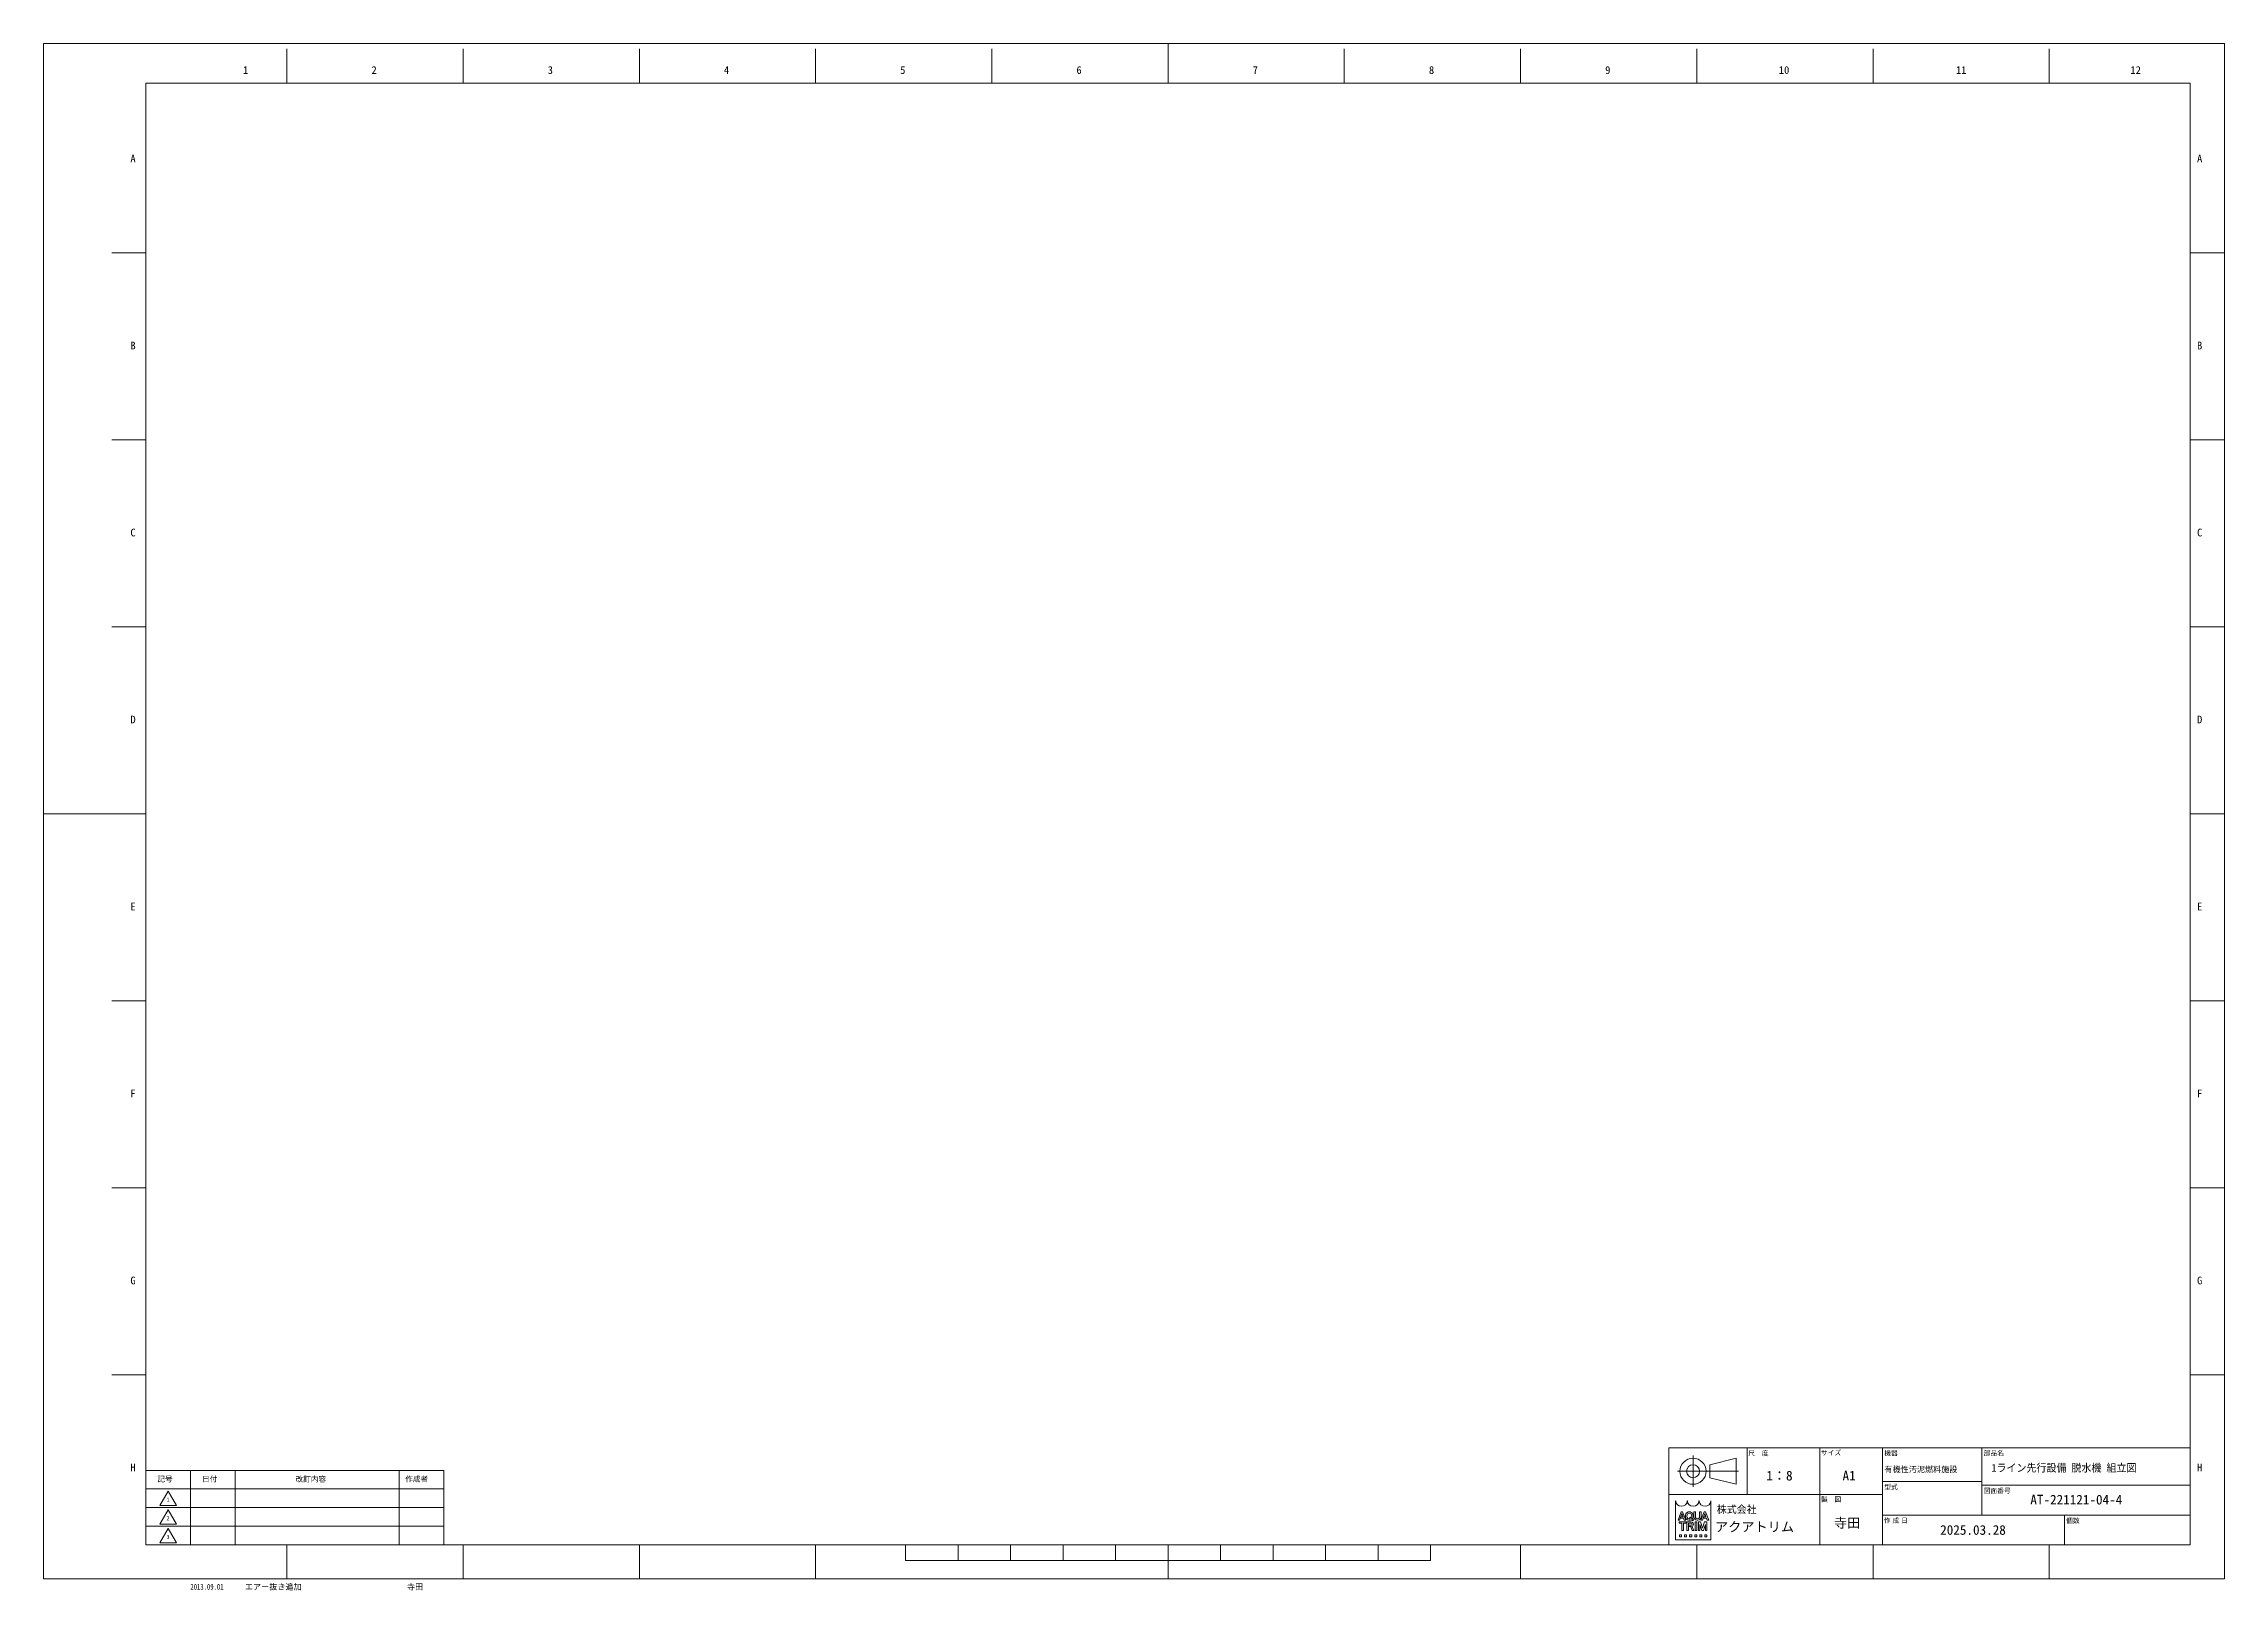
# Model space of a CAD drawing. Units: millimetres at full size. Extents: x -32787 to 32787, y -11878 to 14562.
# Drawn here: x -6111 to 514, y -11446 to -6748 of the extents above; entities that cross this region are included whole.
import ezdxf
from ezdxf.enums import TextEntityAlignment as Align

# ---------------------------------------------------------------- set-up
doc = ezdxf.new("R2010")
doc.units = ezdxf.units.MM
doc.header["$LTSCALE"] = 9.6
doc.layers.add('0-0_90_FRAME', color=2, linetype='Continuous', lineweight=9)
doc.layers.add('0-1_91_BLANK', color=6, linetype='Continuous', lineweight=9)
doc.styles.add('ＭＳ ゴシック', font='')
doc.styles.add('ＭＳ Ｐゴシック', font='')
doc.styles.get('ＭＳ ゴシック').set_extended_font_data('MS Gothic')
doc.styles.get('ＭＳ Ｐゴシック').set_extended_font_data('MS PGothic')

msp = doc.modelspace()

# ---------------------------------------------------------------- texts
at = {"layer": '0-0_90_FRAME', "color": 134}
for s, height, style, p in [('1', 23.46, 'ＭＳ ゴシック', (-5505.445, -6846.694)), ('2', 23.46, 'ＭＳ ゴシック', (-5115.056, -6846.694)), ('3', 23.46, 'ＭＳ ゴシック', (-4579.588, -6846.694)), ('4', 23.46, 'ＭＳ ゴシック', (-4044.121, -6846.694)), ('5', 23.46, 'ＭＳ ゴシック', (-3508.654, -6846.694)), ('6', 23.46, 'ＭＳ ゴシック', (-2973.187, -6846.694)), ('7', 23.46, 'ＭＳ ゴシック', (-2437.719, -6846.694)), ('8', 23.46, 'ＭＳ ゴシック', (-1902.252, -6846.694)), ('9', 23.46, 'ＭＳ ゴシック', (-1366.785, -6846.694)), ('10', 23.46, 'ＭＳ ゴシック', (-839.318, -6846.694)), ('11', 23.46, 'ＭＳ ゴシック', (-301.184, -6846.694)), ('12', 23.46, 'ＭＳ ゴシック', (228.95, -6846.694)), ('A', 23.46, 'ＭＳ ゴシック', (-5847.467, -7115.642)), ('A', 23.46, 'ＭＳ ゴシック', (431.4, -7115.642)), ('B', 23.46, 'ＭＳ ゴシック', (-5847.467, -7683.619)), ('B', 23.46, 'ＭＳ ゴシック', (431.4, -7683.619)), ('C', 23.46, 'ＭＳ ゴシック', (-5847.467, -8251.597)), ('C', 23.46, 'ＭＳ ゴシック', (431.4, -8251.597)), ('D', 23.46, 'ＭＳ ゴシック', (-5847.467, -8819.575)), ('D', 23.46, 'ＭＳ ゴシック', (431.4, -8819.575)), ('E', 23.46, 'ＭＳ ゴシック', (-5847.467, -9387.553)), ('E', 23.46, 'ＭＳ ゴシック', (431.4, -9387.553)), ('F', 23.46, 'ＭＳ ゴシック', (-5847.467, -9955.53)), ('F', 23.46, 'ＭＳ ゴシック', (431.4, -9955.53)), ('G', 23.46, 'ＭＳ ゴシック', (-5847.467, -10523.508)), ('G', 23.46, 'ＭＳ ゴシック', (431.4, -10523.508)), ('H', 23.46, 'ＭＳ ゴシック', (-5847.467, -11091.486)), ('尺\u3000度', 14.66, 'ＭＳ Ｐゴシック', (-932.026, -11041.322)), ('サイズ', 14.66, 'ＭＳ Ｐゴシック', (-711.398, -11039.83)), ('機器', 14.66, 'ＭＳ Ｐゴシック', (-518.921, -11040.991)), ('部品名', 14.66, 'ＭＳ Ｐゴシック', (-216.825, -11040.991)), ('H', 23.46, 'ＭＳ ゴシック', (431.4, -11091.486)), ('記号', 16.59, 'ＭＳ Ｐゴシック', (-5765.387, -11121.093)), ('日付', 16.59, 'ＭＳ Ｐゴシック', (-5629.616, -11121.093)), ('改訂内容', 16.59, 'ＭＳ Ｐゴシック', (-5345.73, -11121.479)), ('作成者', 16.59, 'ＭＳ Ｐゴシック', (-5012.473, -11121.093)), ('1：8', 29.33, 'ＭＳ ゴシック', (-877.28, -11121.09)), ('A1', 29.33, 'ＭＳ ゴシック', (-645.661, -11121.09)), ('型式', 14.66, 'ＭＳ Ｐゴシック', (-518.921, -11143.82)), ('有機性汚泥燃料施設', 17.6, 'ＭＳ ゴシック', (-518.266, -11092.76)), ('1', 12.44, 'ＭＳ ゴシック', (-5737.986, -11180.407)), ('製\u3000図', 14.66, 'ＭＳ Ｐゴシック', (-711.397, -11181.258)), ('図面番号', 14.66, 'ＭＳ Ｐゴシック', (-216.825, -11155.134)), ('AT-221121-04-4', 29.33, 'ＭＳ ゴシック', (-75.104, -11193.982)), ('2', 12.44, 'ＭＳ ゴシック', (-5737.986, -11236.979)), ('寺田', 29.33, 'ＭＳ ゴシック', (-671.651, -11264.535)), ('作 成 日', 14.66, 'ＭＳ Ｐゴシック', (-520.301, -11245.409)), ('2025.03.28', 29.33, 'ＭＳ ゴシック', (-349.015, -11286.052)), ('個数', 14.66, 'ＭＳ Ｐゴシック', (33.478, -11245.962)), ('3', 12.44, 'ＭＳ ゴシック', (-5737.986, -11293.55))]:
    msp.add_text(s, height=height, dxfattribs=dict(at, style=style)).set_placement(p, align=Align.BOTTOM_LEFT)
at = {"layer": '0-0_90_FRAME', "color": 134, "style": 'ＭＳ ゴシック', "width": 0.95}
msp.add_text('1ライン先行設備 脱水機 組立図', height=23.46, dxfattribs=at).set_placement((-193.159, -11092.76), align=Align.BOTTOM_LEFT)
at = {"layer": '0-0_90_FRAME', "style": 'ＭＳ ゴシック'}
for s, height, p in [('株式会社', 22.17, (-1027.682, -11217.908)), ('アクアトリム', 29.33, (-1033.252, -11276.65))]:
    msp.add_text(s, height=height, dxfattribs=at).set_placement(p, align=Align.BOTTOM_LEFT)
at = {"layer": '0-0_90_FRAME', "color": 3, "style": 'ＭＳ ゴシック', "width": 0.7}
msp.add_text('2013.09.01', height=17.6, dxfattribs=at).set_placement((-5665.12, -11449.409), align=Align.BOTTOM_LEFT)
at = {"layer": '0-0_90_FRAME', "color": 3, "style": 'ＭＳ ゴシック'}
for s, p in [('エアー抜き追加', (-5499.671, -11449.409)), ('寺田', (-5007.189, -11449.409))]:
    msp.add_text(s, height=17.6, dxfattribs=at).set_placement(p, align=Align.BOTTOM_LEFT)

# ---------------------------------------------------------------- linework, layer by layer
at = {"layer": '0-0_90_FRAME', "color": 6}
for p, q in [((-2694.786, -6747.653), (-2694.786, -6867.348)), ((-6111.126, -9087.564), (-5800.359, -9087.564)), ((514.481, -9087.564), (410.786, -9087.564)), ((-3492.444, -11355.639), (-3492.444, -11307.779)), ((-3332.912, -11355.639), (-3332.912, -11307.779)), ((-3173.381, -11355.639), (-3173.381, -11307.779)), ((-3013.849, -11355.639), (-3013.849, -11307.779)), ((-2854.318, -11355.639), (-2854.318, -11307.779)), ((-2694.786, -11411.011), (-2694.786, -11307.779)), ((-2535.255, -11355.639), (-2535.255, -11307.779)), ((-2375.724, -11355.639), (-2375.724, -11307.779)), ((-2216.192, -11355.639), (-2216.192, -11307.779)), ((-2056.661, -11355.639), (-2056.661, -11307.779)), ((-1897.129, -11355.639), (-1897.129, -11307.779)), ((-3492.444, -11355.639), (-1897.129, -11355.639))]:
    msp.add_line(p, q, dxfattribs=at)
at = {"layer": '0-0_90_FRAME'}
for p, q in [((-5372.123, -6867.348), (-5372.123, -6763.653)), ((-4836.655, -6867.348), (-4836.655, -6763.653)), ((-4301.188, -6867.348), (-4301.188, -6763.653)), ((-3765.721, -6867.348), (-3765.721, -6763.653)), ((-3230.254, -6867.348), (-3230.254, -6763.653)), ((-2159.319, -6867.348), (-2159.319, -6763.653)), ((-1623.852, -6867.348), (-1623.852, -6763.653)), ((-1088.385, -6867.348), (-1088.385, -6763.653)), ((-552.917, -6867.348), (-552.917, -6763.653)), ((-17.45, -6867.348), (-17.45, -6763.653)), ((-5800.359, -7383.63), (-5904.054, -7383.63)), ((514.481, -7383.63), (410.786, -7383.63)), ((-5800.359, -7951.608), (-5904.054, -7951.608)), ((514.481, -7951.608), (410.786, -7951.608)), ((-5800.359, -8519.586), (-5904.054, -8519.586)), ((514.481, -8519.586), (410.786, -8519.586)), ((-5800.359, -9655.541), (-5904.054, -9655.541)), ((514.481, -9655.541), (410.786, -9655.541)), ((-5800.359, -10223.519), (-5904.054, -10223.519)), ((514.481, -10223.519), (410.786, -10223.519)), ((-5800.359, -10791.497), (-5904.054, -10791.497)), ((514.481, -10791.497), (410.786, -10791.497)), ((-1145.455, -11233.231), (-1145.455, -11233.109)), ((-1145.455, -11233.231), (-1140.857, -11233.231)), ((-1142.132, -11238.355), (-1121.127, -11238.355)), ((-1142.132, -11238.355), (-1142.132, -11241.941)), ((-1142.132, -11241.941), (-1134.447, -11241.941)), ((-1140.857, -11233.231), (-1133.672, -11213.055)), ((-1138.35, -11226.478), (-1136.963, -11222.585)), ((-1138.35, -11226.478), (-1128.892, -11226.478)), ((-1136.963, -11222.585), (-1130.279, -11222.585)), ((-1135.796, -11207.616), (-1131.548, -11207.616)), ((-1133.935, -11263.971), (-1133.935, -11242.453)), ((-1130.279, -11222.585), (-1133.672, -11213.055)), ((-1129.324, -11263.971), (-1129.324, -11242.453)), ((-1126.487, -11233.231), (-1128.892, -11226.478)), ((-1128.812, -11241.941), (-1121.127, -11241.941)), ((-1121.889, -11233.231), (-1126.487, -11233.231)), ((-1122.981, -11218.887), (-1122.981, -11221.96)), ((-1121.127, -11238.355), (-1121.127, -11241.941)), ((-1118.712, -11219.188), (-1118.712, -11221.647)), ((-1118.207, -11238.355), (-1118.207, -11263.971)), ((-1118.207, -11238.355), (-1106.423, -11238.355)), ((-1113.442, -11248.245), (-1105.809, -11248.245)), ((-1113.442, -11251.832), (-1113.442, -11248.245)), ((-1113.442, -11251.832), (-1108.411, -11251.832)), ((-1110.205, -11226.44), (-1107.936, -11224.03)), ((-1110.205, -11226.44), (-1108.113, -11228.476)), ((-1107.936, -11224.03), (-1098.447, -11231.849)), ((-1106.51, -11253.116), (-1102.611, -11263.971)), ((-1105.201, -11226.163), (-1101.899, -11228.883)), ((-1104.974, -11231.531), (-1101.412, -11234.998)), ((-1103.684, -11219.188), (-1103.684, -11221.647)), ((-1102.055, -11252.956), (-1097.641, -11263.766)), ((-1101.412, -11234.998), (-1098.447, -11231.849)), ((-1099.415, -11218.887), (-1099.415, -11221.96)), ((-1097.046, -11222.887), (-1097.046, -11207.616)), ((-1092.436, -11207.616), (-1097.046, -11207.616)), ((-1093.756, -11238.355), (-1088.121, -11238.355)), ((-1093.756, -11238.355), (-1093.756, -11241.941)), ((-1093.756, -11263.971), (-1093.756, -11260.384)), ((-1093.244, -11259.872), (-1093.244, -11242.453)), ((-1092.436, -11221.96), (-1092.436, -11207.616)), ((-1088.633, -11259.872), (-1088.633, -11242.453)), ((-1088.121, -11238.355), (-1088.121, -11241.941)), ((-1088.121, -11263.971), (-1088.121, -11260.384)), ((-1085.519, -11233.231), (-1087.056, -11233.231)), ((-1083.505, -11238.355), (-1083.505, -11263.971)), ((-1083.505, -11238.355), (-1076.814, -11238.355)), ((-1078.894, -11263.971), (-1078.898, -11246.039)), ((-1073.002, -11263.971), (-1078.898, -11246.039)), ((-1070.697, -11256.959), (-1076.814, -11238.355)), ((-1075.789, -11233.109), (-1066.129, -11207.616)), ((-1075.789, -11233.231), (-1075.789, -11233.109)), ((-1075.789, -11233.231), (-1075.789, -11233.109)), ((-1075.789, -11233.231), (-1071.19, -11233.231)), ((-1075.529, -11222.887), (-1075.529, -11207.616)), ((-1071.19, -11233.231), (-1064.005, -11213.055)), ((-1070.697, -11256.959), (-1064.579, -11238.355)), ((-1068.683, -11226.478), (-1067.296, -11222.585)), ((-1068.683, -11226.478), (-1059.226, -11226.478)), ((-1068.391, -11263.971), (-1062.495, -11246.039)), ((-1066.129, -11207.616), (-1061.882, -11207.616)), ((-1057.885, -11238.355), (-1064.579, -11238.355)), ((-1052.222, -11233.109), (-1061.882, -11207.616)), ((-1056.821, -11233.231), (-1059.226, -11226.478)), ((-1052.222, -11233.231), (-1056.821, -11233.231)), ((-1052.222, -11233.231), (-1052.222, -11233.109)), ((-5372.123, -11411.011), (-5372.123, -11307.779)), ((-4836.655, -11411.011), (-4836.655, -11307.779)), ((-4301.188, -11411.011), (-4301.188, -11307.779)), ((-3765.721, -11411.011), (-3765.721, -11307.779)), ((-1623.852, -11411.011), (-1623.852, -11307.779)), ((-1140.849, -11277.386), (-1140.849, -11283.534)), ((-1133.935, -11263.971), (-1129.324, -11263.971)), ((-1125.479, -11277.386), (-1125.479, -11283.534)), ((-1118.207, -11263.971), (-1113.596, -11263.971)), ((-1110.11, -11277.386), (-1110.11, -11283.534)), ((-1102.611, -11263.971), (-1097.641, -11263.971)), ((-1097.641, -11263.766), (-1097.641, -11263.971)), ((-1094.74, -11277.386), (-1094.74, -11283.534)), ((-1093.756, -11263.971), (-1088.121, -11263.971)), ((-1088.385, -11411.011), (-1088.385, -11307.779)), ((-1083.505, -11263.971), (-1078.894, -11263.971)), ((-1079.371, -11277.386), (-1079.371, -11283.534)), ((-1073.002, -11263.971), (-1068.391, -11263.971)), ((-1057.853, -11277.386), (-1057.853, -11283.534)), ((-552.917, -11411.011), (-552.917, -11307.779)), ((-17.45, -11411.011), (-17.45, -11307.779))]:
    msp.add_line(p, q, dxfattribs=at)
at = {"layer": '0-0_90_FRAME', "color": 134}
for p, q in [((-1099.954, -11131.842), (-1099.954, -11036.802)), ((-935.614, -11155.036), (-935.614, -11013.608)), ((-714.986, -11307.779), (-714.986, -11013.608)), ((-524.357, -11307.779), (-524.357, -11013.608)), ((-222.262, -11013.608), (-222.262, -11217.265)), ((-5664.587, -11307.779), (-5664.587, -11081.493)), ((-5528.816, -11307.779), (-5528.816, -11081.493)), ((-5030.987, -11307.779), (-5030.987, -11081.493)), ((-1147.474, -11084.322), (-961.354, -11084.322)), ((-524.357, -11115.436), (-222.262, -11115.436)), ((-222.262, -11126.751), (410.786, -11126.751)), ((-5800.359, -11138.065), (-4895.216, -11138.065)), ((-5800.359, -11194.636), (-4895.216, -11194.636)), ((-524.357, -11155.036), (-1173.214, -11155.036)), ((-5800.359, -11251.208), (-4895.216, -11251.208)), ((-524.357, -11217.265), (410.786, -11217.265)), ((28.729, -11217.265), (28.729, -11307.779))]:
    msp.add_line(p, q, dxfattribs=at)
at = {"layer": '0-0_90_FRAME', "color": 6}
msp.add_lwpolyline([(-5800.359, -11307.779), (410.786, -11307.779), (410.786, -6867.348), (-5800.359, -6867.348)], close=True, dxfattribs=at)
at = {"layer": '0-0_90_FRAME', "color": 134}
for points in [[(-1173.214, -11307.779), (410.786, -11307.779), (410.786, -11013.608), (-1173.214, -11013.608)], [(-1048.474, -11064.522), (-969.274, -11044.722), (-969.274, -11123.922), (-1048.474, -11104.122)], [(-5800.359, -11307.779), (-4895.216, -11307.779), (-4895.216, -11081.493), (-5800.359, -11081.493)], [(-5757.93, -11188.628), (-5732.473, -11144.535), (-5707.016, -11188.628)], [(-5757.93, -11245.199), (-5732.473, -11201.106), (-5707.016, -11245.199)], [(-5757.93, -11301.771), (-5732.473, -11257.678), (-5707.016, -11301.771)]]:
    msp.add_lwpolyline(points, close=True, dxfattribs=at)
at = {"layer": '0-0_90_FRAME'}
for points in [[(-1045.558, -11174.41), (-1045.558, -11292.756), (-1153.144, -11292.756), (-1153.144, -11174.41)], [(-1145.455, -11233.231), (-1145.455, -11233.109), (-1135.796, -11207.616)], [(-1121.889, -11233.231), (-1121.889, -11233.109), (-1131.548, -11207.616)], [(-1113.596, -11263.971), (-1113.596, -11241.941), (-1105.809, -11241.941)], [(-1080.14, -11221.96), (-1080.14, -11207.616), (-1075.529, -11207.616)], [(-1067.296, -11222.585), (-1060.612, -11222.585), (-1064.005, -11213.055)], [(-1062.495, -11246.039), (-1062.495, -11263.971), (-1057.885, -11263.971), (-1057.885, -11238.355)], [(-1140.849, -11277.386), (-1134.701, -11277.386), (-1134.701, -11283.534), (-1140.849, -11283.534)], [(-1125.479, -11277.386), (-1119.331, -11277.386), (-1119.331, -11283.534), (-1125.479, -11283.534)], [(-1110.11, -11277.386), (-1103.962, -11277.386), (-1103.962, -11283.534), (-1110.11, -11283.534)], [(-1094.74, -11277.386), (-1088.592, -11277.386), (-1088.592, -11283.534), (-1094.74, -11283.534)], [(-1079.371, -11277.386), (-1073.223, -11277.386), (-1073.223, -11283.534), (-1079.371, -11283.534)], [(-1057.853, -11277.386), (-1064.001, -11277.386), (-1064.001, -11283.534), (-1057.853, -11283.534)]]:
    msp.add_lwpolyline(points, dxfattribs=at)
at = {"layer": '0-0_90_FRAME', "color": 134}
for radius in [39.6, 19.8]:
    msp.add_circle((-1099.954, -11084.322), radius, dxfattribs=at)
at = {"layer": '0-0_90_FRAME'}
for centre, radius, start, end in [((-1153.144, -11174.922), 0.512, 0, 90), ((-1117.282, -11174.922), 0.512, 0, 180), ((-1117.282, -11174.922), 0.512, 0, 90), ((-1081.42, -11174.922), 0.512, 0, 180), ((-1045.558, -11174.922), 0.512, 90, 180), ((-1134.447, -11242.453), 0.512, 0, 90), ((-1128.812, -11242.453), 0.512, 90, 180), ((-1108.411, -11253.881), 2.049, 21.9283, 90), ((-1105.919, -11245.093), 3.154, 271.99706, 88.00294), ((-1105.155, -11254.225), 3.35, 22.27295, 58.55311), ((-1086.216, -11222.424), 10.84, 182.45003, 265.55526), ((-1093.756, -11242.453), 0.512, 0, 90), ((-1093.756, -11259.872), 0.512, 270, 0), ((-1083.29, -11222.08), 9.147, 179.25279, 218.96457), ((-1086.288, -11220.362), 8.528, 241.15773, 298.84227), ((-1088.121, -11242.453), 0.512, 90, 180), ((-1088.121, -11259.872), 0.512, 180, 270), ((-1086.359, -11222.424), 10.84, 274.44474, 357.54997), ((-1089.286, -11222.08), 9.147, 321.03543, 0.74721)]:
    msp.add_arc(centre, radius, start, end, dxfattribs=at)
for centre, major_axis, ratio, start_param, end_param in [((-1135.213, -11174.922), (-17.419, 0), 0.882353, 6.28318531, 9.42477796), ((-1099.351, -11174.922), (-17.419, 0), 0.882353, 6.28318531, 9.42477796), ((-1063.489, -11174.922), (-17.419, 0), 0.882353, 6.28318531, 9.42477796), ((-1111.198, -11218.887), (-11.783, 0), 0.956522, 3.14159265, 6.28318531), ((-1111.198, -11221.96), (-11.783, 0), 0.956522, 6.28318531, 8.41045586), ((-1111.198, -11219.188), (7.514, 0), 0.994718, 6.28318531, 9.42477796), ((-1111.198, -11221.659), (7.514, 0), 0.995036, 3.14159265, 5.13549259), ((-1106.423, -11245.093), (-8.27, 0), 0.81482, 1.94406945, 4.71238898), ((-1111.198, -11221.659), (7.514, 0), 0.995036, 5.63666712, 6.28318531), ((-1111.198, -11221.96), (-11.783, 0), 0.956522, 2.48020459, 3.14159265)]:
    msp.add_ellipse(centre, major_axis=major_axis, ratio=ratio, start_param=start_param, end_param=end_param, dxfattribs=at)
at = {"layer": '0-1_91_BLANK'}
msp.add_lwpolyline([(-6111.126, -11411.011), (514.481, -11411.011), (514.481, -6747.653), (-6111.126, -6747.653)], close=True, dxfattribs=at)

msp.set_redraw_order([(e.dxf.handle, doc.entitydb.next_handle()) for e in msp.query("TEXT MTEXT ATTDEF DIMENSION ARC_DIMENSION")])  # texts and dimensions are drawn at this point

doc.saveas('drawing.dxf')
